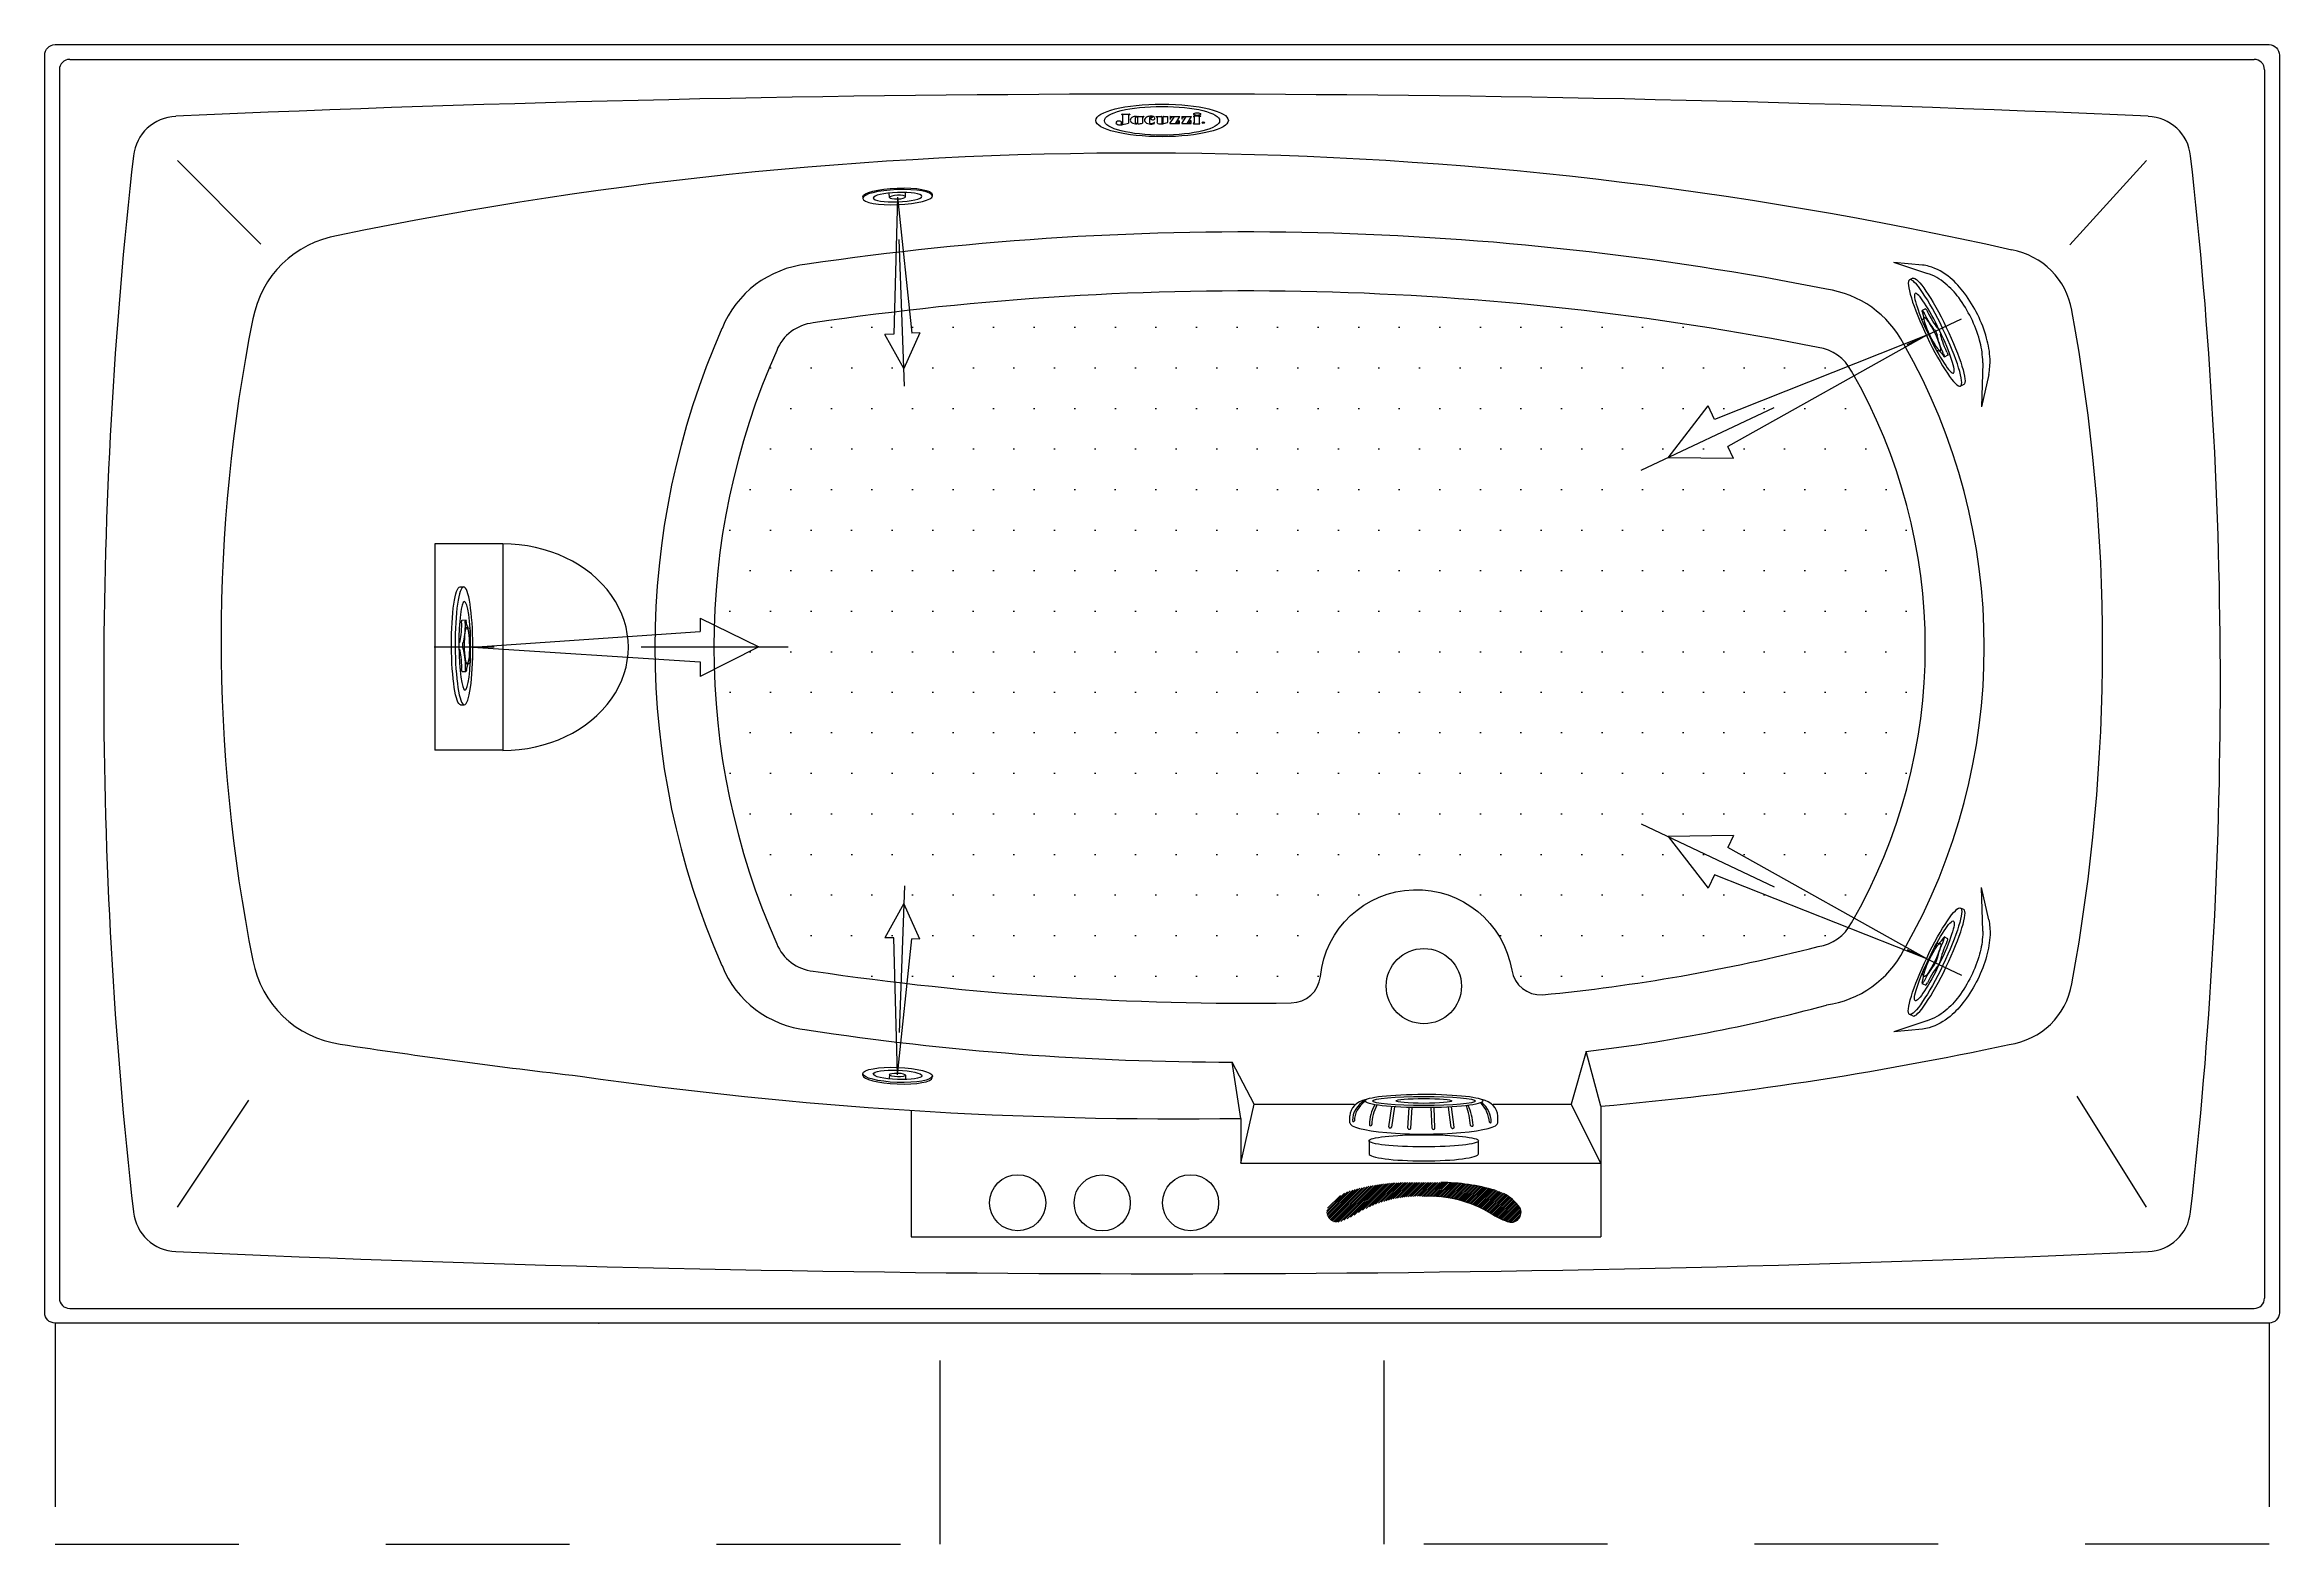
# Model space of a CAD drawing. Header units: millimetres. Extents: x -1237.84 to -1236.32, y 2265.05 to 2266.07.
import ezdxf
from ezdxf.enums import TextEntityAlignment as Align

# ---------------------------------------------------------------- set-up
doc = ezdxf.new("R2010")
doc.units = ezdxf.units.MM
doc.linetypes.add('CENTER', pattern=[2, 1.25, -0.25, 0.25, -0.25])
doc.linetypes.add('HIDDEN2', pattern=[0.1875, 0.125, -0.0625])
for name, color, linetype in [('CONTOR04', 7, 'Continuous'), ('jacuzzi', 1, 'Continuous'), ('LCENTR02', 1, 'CENTER'), ('LCOTA02', 1, 'Continuous')]:
    doc.layers.add(name, color=color, linetype=linetype)
doc.styles.add('ROMANS', font='romans', dxfattribs={"height": 4})

# ---------------------------------------------------------------- blocks, each defined once
blk = doc.blocks.new('PLX')
at = {"layer": 'LCENTR02'}
blk.add_line((21.97, 0), (-2.03, 0), dxfattribs=at)
at = {"layer": 'LCOTA02'}
for p, q in [((-0.28, 4.09), (-0.03, 4.09)), ((-0.14, 1.83), (0.13, 1.84)), ((15.99, 1.96), (15.99, 1.06)), ((15.99, 1.96), (19.97, 0.01)), ((0.56, 0), (15.99, 1.06)), ((19.97, 0.01), (16.01, -2)), ((0.56, 0), (16.01, -0.99)), ((16.01, -0.99), (16.01, -2)), ((-0.13, -1.66), (0.12, -1.66)), ((-0.24, -3.91), (0.01, -3.91))]:
    blk.add_line(p, q, dxfattribs=at)
at = {"layer": 'LCOTA02', "extrusion": (0, 0, -1)}
for centre, major_axis, ratio, start_param, end_param in [((-0.26, 0.09), (-0.02, 4), 0.15, 3.141593, 6.283185), ((-0.01, 0.09), (-0.02, 4), 0.15, 3.141593, 9.424778), ((0.04, 0.09), (-0.02, 3), 0.133333, 3.141593, 9.424778), ((-0.46, 1.98), (-0.01, 1.9), 0.15, 1.763314, 2.634916), ((-0.14, 1.57), (-0.001, 0.268), 0.15, -1.378279, 0), ((-0.21, 1.98), (-0.01, 1.9), 0.15, 1.763314, 2.634916), ((0.11, 1.57), (-0.001, 0.268), 0.15, -1.378279, 0.74996), ((0.32, 3.16), (-0.01, 1.9), 0.15, 3.019951, 3.891553), ((-0.3, 0.08), (-0.001, 0.268), 0.15, 3.648269, 5.776509), ((-0.05, 0.09), (-0.001, 0.268), 0.15, 3.648269, 5.776509), ((0.19, 0.09), (-0.01, 1.25), 0.15, 3.141593, 9.424778), ((0.37, 1), (-0.001, 0.268), 0.15, -0.121642, 2.006598), ((0.67, 0.09), (-0.01, 1.9), 0.15, 4.276588, 5.14819), ((-0.45, -1.81), (-0.01, 1.9), 0.15, 0.506677, 1.378279), ((-0.13, -1.4), (-0.001, 0.268), 0.15, 3.141593, 4.519872), ((-0.2, -1.81), (-0.01, 1.9), 0.15, 0.506677, 1.378279), ((0.12, -1.39), (-0.001, 0.268), 0.15, 2.391632, 4.519872), ((0.35, -2.98), (-0.01, 1.9), 0.15, -0.74996, 0.121642), ((0.38, -0.83), (-0.001, 0.268), 0.15, 1.134995, 3.263235)]:
    blk.add_ellipse(centre, major_axis=major_axis, ratio=ratio, start_param=start_param, end_param=end_param, dxfattribs=at)
blk = doc.blocks.new('A$C302A24D9')
at = {"layer": 'jacuzzi'}
for p, q in [((1.81, 1.02), (1.81, 1.61)), ((2.9, 1.02), (2.9, 1.61)), ((0, 1.23), (0, 1.02)), ((4.71, 1.23), (4.71, 1.02))]:
    blk.add_line(p, q, dxfattribs=at)
at = {"layer": 'jacuzzi', "extrusion": (0, 0, -1)}
for centre, major_axis, ratio, start_param, end_param in [((2.36, 1.23), (2.36, 0), 0.431953, 3.141593, 6.283185), ((2.36, 1.02), (2.36, 0), 0.431953, 3.141593, 9.424778), ((2.36, 1.02), (1.65, 0), 0.381644, 3.141593, 9.424778), ((2.36, 1.02), (0.544, 0), 0.461888, 1.570796326794896, 7.853981633974482)]:
    blk.add_ellipse(centre, major_axis=major_axis, ratio=ratio, start_param=start_param, end_param=end_param, dxfattribs=at)
blk = doc.blocks.new('BMG')
at = {"layer": 'LCENTR02'}
blk.add_line((0, -12.84), (0, 1.55), dxfattribs=at)
at = {"layer": 'LCOTA02'}
for p, q in [((0, 0), (-0.59, -9.27)), ((0, 0), (0.64, -9.26)), ((0, -11.64), (-1.2, -9.27)), ((-0.59, -9.27), (-1.2, -9.27)), ((1.18, -9.25), (0, -11.64)), ((1.18, -9.25), (0.64, -9.26))]:
    blk.add_line(p, q, dxfattribs=at)
at = {"layer": 'CONTOR04', "yscale": 0.5}
blk.add_blockref('A$C302A24D9', (-2.36, -0.51), dxfattribs=at)
blk = doc.blocks.new('A$C18C942D9')
at = {"layer": 'LCOTA02'}
for p, q in [((1.39, 14.07), (2.25, 14.06)), ((1.39, 14.07), (2.25, 14.06)), ((0.74, 8.55), (3.28, 8.42)), ((0.87, 10.09), (3.36, 9.79)), ((0.91, 10.36), (3.39, 10.07)), ((0.72, 8.27), (3.27, 8.13)), ((0.71, 6.26), (3.26, 6.35)), ((0.72, 5.98), (3.27, 6.07)), ((0.82, 4.43), (3.33, 4.69)), ((0.85, 4.16), (3.35, 4.41)), ((1.39, 0), (2.25, 0.01))]:
    blk.add_line(p, q, dxfattribs=at)
for centre, radius, start, end in [((1.63, 13.71), 0.086, 68.3204, 262.6804), ((1.63, 10.22), 3.41, 44.3309, 90.2321), ((1.75, 10.74), 3.06, 37.8314, 91.6456), ((2.23, 11.96), 2.1, 15.4909, 89.5), ((1.15, 12.09), 0.124, 70.0987, 280.7386), ((1.13, 5.34), 6.63, 68.2863, 89.644), ((1.13, 6.05), 6.16, 66.1373, 89.444), ((0.73, 8.41), 0.139, 86.3618, 267.5776), ((0.89, 10.23), 0.136, 80.818, 264.7502), ((0.71, 6.12), 0.139, 91.7123, 272.3078), ((0.83, 4.29), 0.137, 94.5439, 277.7632), ((1.09, 2.48), 0.134, 97.3715, 283.5655), ((-0.04, 18.07), 15.5, 274.0945, 283.2492), ((0.37, 12.75), 10.42, 274.1152, 287.7136), ((1.47, 0.72), 0.086, 97.3196, 291.6796), ((1.21, 5.45), 4.65, 273.0204, 304.8844), ((1.38, 4.67), 4.04, 271.6748, 309.1263), ((2.23, 2.11), 2.1, 270.5, 344.4472)]:
    blk.add_arc(centre, radius, start, end, dxfattribs=at)
blk.add_ellipse((1.39, 7.04), major_axis=(0, 7.03), ratio=0.198307, start_param=6.281174, end_param=9.428239, dxfattribs=at)
for major_axis, ratio in [((0, 5.6), 0.1484), ((0, 4.89), 0.114375), ((0, 2.65), 0.112344)]:
    blk.add_ellipse((4.09, 7.03), major_axis=major_axis, ratio=ratio, dxfattribs=at)
blk = doc.blocks.new('PO')
at = {"layer": 'CONTOR04', "xscale": 0.639661404713691, "yscale": 0.639661404713691, "zscale": 0.639661404713691, "rotation": 359.9917632775139}
blk.add_blockref('A$C18C942D9', (-0.89, -4.5), dxfattribs=at)
blk = doc.blocks.new('A$C1BA52001')
at = {"layer": 'LCOTA02'}
for p, q in [((0, 2.27), (0, 0.79)), ((7.43, 0.79), (7.43, 2.27))]:
    blk.add_line(p, q, dxfattribs=at)
blk.add_ellipse((3.71, 2.27), major_axis=(-3.71, 0), ratio=0.186255, dxfattribs=at)
blk.add_ellipse((3.71, 0.79), major_axis=(3.71, 0), ratio=0.213184, start_param=3.141593, end_param=6.283185, dxfattribs=at)

msp = doc.modelspace()

# ---------------------------------------------------------------- hatches: boundary and pattern name
at = {"layer": 'jacuzzi'}
h = msp.add_hatch(dxfattribs=at)
h.set_pattern_fill('DOTS', color=256, scale=0.441452, style=0)
h.set_pattern_definition([(0, (-1233.102036, 2264.302766), (0.01379538, 0.02759076), [0, -0.02759076])])
edge = h.paths.add_edge_path()
edge.add_arc((-1237.026, 2267.4377), 2.0222, 261.5836, 270.8282)
edge.add_arc((-1236.997, 2265.4358), 0.0201, 270.5947, 354.181)
edge.add_arc((-1236.9117, 2265.4271), 0.0657, 9.492, 174.181, ccw=False)
edge.add_arc((-1236.827, 2265.4412), 0.0201, 189.492, 273.0783)
edge.add_arc((-1236.9455, 2266.6561), 1.2407, 275.5262, 284.3293)
edge.add_arc((-1236.6426, 2265.4838), 0.0301, 278.0155, 332.7933)
edge.add_arc((-1236.9412, 2265.6578), 0.3757, 330.0109, 389.9891)
edge.add_arc((-1236.6426, 2265.8318), 0.0301, 27.2067, 81.9845)
edge.add_arc((-1237.0282, 2263.908), 1.9922, 78.7145, 98.4796)
edge.add_arc((-1237.3188, 2265.8485), 0.0301, 96.0248, 158.1722)
edge.add_arc((-1236.8922, 2265.6578), 0.4974, 156.0618, 203.9382)
edge.add_arc((-1237.3188, 2265.4672), 0.0301, 201.8278, 263.9752)
h = msp.add_hatch(dxfattribs=at)
h.set_pattern_fill('ANSI31', color=256, scale=0.006782, style=0)
h.set_pattern_definition([(45, (-1238.8701334, 2269.06338875), (-0.0005994772, 0.0005994772), [])])
h.paths.add_polyline_path([(-1236.8611, 2265.2724, 0.040015), (-1236.8497, 2265.2668, 0.693838), (-1236.8414, 2265.2764, 0.117767), (-1236.8521, 2265.286, 0.051981), (-1236.858, 2265.2882, 0.067757), (-1236.895, 2265.2935), (-1236.9066, 2265.2935), (-1236.9183, 2265.2935, 0.067757), (-1236.9553, 2265.2882, 0.051981), (-1236.9612, 2265.286, 0.117767), (-1236.9719, 2265.2764, 0.693838), (-1236.9636, 2265.2668, 0.040015), (-1236.9521, 2265.2724, -0.150241), (-1236.9066, 2265.284, -0.150241)])

# ---------------------------------------------------------------- linework, layer by layer
for p, q in [((-1237.8347, 2266.0507), (-1237.8347, 2265.2148)), ((-1237.8277, 2266.0577), (-1236.3418, 2266.0577)), ((-1236.3348, 2266.0507), (-1236.3348, 2265.2148)), ((-1237.112, 2266.0202), (-1237.112, 2266.0204)), ((-1237.1118, 2266.0205), (-1237.1069, 2266.0205)), ((-1237.1116, 2266.0201), (-1237.1118, 2266.0201)), ((-1237.1114, 2266.0139), (-1237.1114, 2266.02)), ((-1237.1075, 2266.0201), (-1237.1075, 2266.0144)), ((-1237.1069, 2266.0201), (-1237.1075, 2266.0201)), ((-1237.1067, 2266.0204), (-1237.1067, 2266.0202)), ((-1237.103, 2266.0179), (-1237.103, 2266.0148)), ((-1237.1011, 2266.0148), (-1237.1011, 2266.0179)), ((-1237.101, 2266.0188), (-1237.101, 2266.0188)), ((-1237.1009, 2266.0189), (-1237.0972, 2266.0189)), ((-1237.0979, 2266.0184), (-1237.0979, 2266.0144)), ((-1237.0972, 2266.0185), (-1237.0977, 2266.0185)), ((-1237.097, 2266.0188), (-1237.097, 2266.0187)), ((-1237.0931, 2266.0147), (-1237.0931, 2266.0179)), ((-1237.0887, 2266.0186), (-1237.0887, 2266.0189)), ((-1237.0886, 2266.0189), (-1237.085, 2266.0189)), ((-1237.0886, 2266.0186), (-1237.0882, 2266.0186)), ((-1237.0881, 2266.0185), (-1237.0881, 2266.0151)), ((-1237.0849, 2266.0189), (-1237.0849, 2266.0146)), ((-1237.0839, 2266.0146), (-1237.0839, 2266.0189)), ((-1237.0838, 2266.0189), (-1237.0808, 2266.0189)), ((-1237.0807, 2266.0153), (-1237.0807, 2266.0189)), ((-1237.0793, 2266.0142), (-1237.0765, 2266.0185)), ((-1237.0792, 2266.0189), (-1237.0726, 2266.0189)), ((-1237.0792, 2266.0189), (-1237.0792, 2266.0174)), ((-1237.0792, 2266.0173), (-1237.0788, 2266.0173)), ((-1237.0754, 2266.0144), (-1237.0725, 2266.0189)), ((-1237.0713, 2266.0189), (-1237.0713, 2266.0174)), ((-1237.0713, 2266.0142), (-1237.0685, 2266.0185)), ((-1237.0712, 2266.0189), (-1237.0647, 2266.0189)), ((-1237.0712, 2266.0173), (-1237.0709, 2266.0173)), ((-1237.0674, 2266.0144), (-1237.0646, 2266.0189)), ((-1237.0634, 2266.0191), (-1237.0634, 2266.0188)), ((-1237.0598, 2266.0191), (-1237.0633, 2266.0191)), ((-1237.0633, 2266.0187), (-1237.063, 2266.0187)), ((-1237.0629, 2266.0187), (-1237.0629, 2266.0145)), ((-1237.0593, 2266.0145), (-1237.0593, 2266.0188)), ((-1237.0583, 2266.0193), (-1237.0584, 2266.0194)), ((-1237.1009, 2266.0142), (-1237.1009, 2266.0139)), ((-1237.0898, 2266.0143), (-1237.0898, 2266.0147)), ((-1237.0792, 2266.0141), (-1237.0729, 2266.0141)), ((-1237.0733, 2266.016), (-1237.0729, 2266.016)), ((-1237.0728, 2266.0141), (-1237.0728, 2266.0159)), ((-1237.0712, 2266.0141), (-1237.065, 2266.0141)), ((-1237.0654, 2266.016), (-1237.065, 2266.016)), ((-1237.0649, 2266.0141), (-1237.0649, 2266.0159)), ((-1237.0634, 2266.0141), (-1237.0634, 2266.0142)), ((-1237.0634, 2266.014), (-1237.059, 2266.014)), ((-1237.0589, 2266.0141), (-1237.0589, 2266.0142)), ((-1237.6976, 2265.9321), (-1237.7544, 2265.9889)), ((-1236.415, 2265.9889), (-1236.4671, 2265.9316)), ((-1236.5637, 2265.9119), (-1236.5869, 2265.9195)), ((-1236.5675, 2265.9178), (-1236.5869, 2265.9195)), ((-1236.5265, 2265.8512), (-1236.5272, 2265.8214)), ((-1236.5224, 2265.8434), (-1236.5272, 2265.8214)), ((-1237.5793, 2265.7281), (-1237.5793, 2265.5876)), ((-1237.5332, 2265.7281), (-1237.5793, 2265.7281)), ((-1237.5332, 2265.7281), (-1237.5332, 2265.5876)), ((-1237.5332, 2265.5876), (-1237.5793, 2265.5876)), ((-1236.5265, 2265.4645), (-1236.5272, 2265.4943)), ((-1236.5224, 2265.4723), (-1236.5272, 2265.4943)), ((-1236.5637, 2265.4038), (-1236.5869, 2265.3961)), ((-1236.5675, 2265.3979), (-1236.5869, 2265.3961)), ((-1236.7963, 2265.3827), (-1236.8063, 2265.3468)), ((-1236.7862, 2265.3454), (-1236.7963, 2265.3827)), ((-1237.022, 2265.3468), (-1237.0371, 2265.3754)), ((-1237.0312, 2265.3371), (-1237.0371, 2265.3754)), ((-1237.7544, 2265.2766), (-1237.7058, 2265.3496)), ((-1236.415, 2265.2766), (-1236.4623, 2265.3522)), ((-1237.2553, 2265.3427), (-1237.2553, 2265.2565)), ((-1237.0371, 2265.337), (-1237.0371, 2265.337)), ((-1237.0312, 2265.3067), (-1237.022, 2265.3468)), ((-1237.0312, 2265.3371), (-1237.0312, 2265.3067)), ((-1237.022, 2265.3468), (-1236.9539, 2265.3468)), ((-1236.8594, 2265.3468), (-1236.8063, 2265.3468)), ((-1236.7862, 2265.3067), (-1236.8063, 2265.3468)), ((-1236.7862, 2265.3454), (-1236.7862, 2265.2565)), ((-1237.0312, 2265.3067), (-1236.7862, 2265.3067)), ((-1237.2553, 2265.2565), (-1236.7862, 2265.2565)), ((-1237.8277, 2265.2078), (-1236.3418, 2265.2078))]:
    msp.add_line(p, q, dxfattribs=at)
at = {"layer": 'jacuzzi', "color": 1}
msp.add_line((-1237.4908, 2265.3669), (-1237.4907, 2265.3669), dxfattribs=at)
at = {"layer": 'jacuzzi', "linetype": 'HIDDEN2'}
for p, q in [((-1237.8377, 2265.1978), (-1237.8377, 2265.0473)), ((-1237.2357, 2265.0473), (-1237.2357, 2265.1978)), ((-1236.9337, 2265.0473), (-1236.9337, 2265.1978)), ((-1236.3317, 2265.1978), (-1236.3317, 2265.0473)), ((-1237.8377, 2265.0473), (-1237.2357, 2265.0473)), ((-1236.3317, 2265.0473), (-1236.9337, 2265.0473))]:
    msp.add_line(p, q, dxfattribs=at)
at = {"layer": 'jacuzzi', "color": 3}
msp.add_lwpolyline([(-1237.8447, 2265.2048), (-1237.8447, 2266.0607, -0.414214), (-1237.8377, 2266.0678), (-1236.3317, 2266.0678, -0.414214), (-1236.3247, 2266.0607), (-1236.3247, 2265.2048, -0.414214), (-1236.3317, 2265.1978), (-1237.8377, 2265.1978, -0.414214)], format="xyb", close=True, dxfattribs=at)
at = {"layer": 'jacuzzi'}
for points in [[(-1236.5224, 2265.8434, 0.064426), (-1236.5215, 2265.8537, 0.058539), (-1236.5238, 2265.8681, 0.04502), (-1236.5299, 2265.884, 0.04502), (-1236.5388, 2265.8986, 0.058539), (-1236.5487, 2265.9092, 0.100546), (-1236.5629, 2265.9169, 0.052598), (-1236.5675, 2265.9178)], [(-1236.5265, 2265.8512, 0.016569), (-1236.5265, 2265.8535, 0.058539), (-1236.5286, 2265.8667, 0.04502), (-1236.5344, 2265.8818, 0.04502), (-1236.5428, 2265.8956, 0.058539), (-1236.5519, 2265.9053, 0.100546), (-1236.5643, 2265.9121)], [(-1236.5224, 2265.4723, -0.064426), (-1236.5215, 2265.4619, -0.058539), (-1236.5238, 2265.4476, -0.04502), (-1236.5299, 2265.4317, -0.04502), (-1236.5388, 2265.4171, -0.058539), (-1236.5487, 2265.4065, -0.100546), (-1236.5629, 2265.3988, -0.052598), (-1236.5675, 2265.3979)], [(-1236.5265, 2265.4645, -0.016569), (-1236.5265, 2265.4622, -0.058539), (-1236.5286, 2265.4489, -0.04502), (-1236.5344, 2265.4339, -0.04502), (-1236.5428, 2265.4201, -0.058539), (-1236.5519, 2265.4103, -0.100546), (-1236.5643, 2265.4036)]]:
    msp.add_lwpolyline(points, format="xyb", dxfattribs=at)
msp.add_lwpolyline([(-1237.322, 2265.4373, 0.040359), (-1236.9968, 2265.4157, 0.381794), (-1236.977, 2265.4337, -0.874579), (-1236.8468, 2265.4379, 0.381794), (-1236.826, 2265.4212, 0.03843), (-1236.6384, 2265.454, 0.243671), (-1236.6158, 2265.4701, 0.267847), (-1236.6158, 2265.8456, 0.243671), (-1236.6384, 2265.8617, 0.086456), (-1237.322, 2265.8784, 0.278017), (-1237.3468, 2265.8597, 0.211993), (-1237.3468, 2265.456, 0.278017)], format="xyb", close=True, dxfattribs=at)
for centre, radius in [((-1236.9066, 2265.4271), 0.0256), ((-1237.1829, 2265.2797), 0.0191), ((-1237.1254, 2265.2796), 0.0191), ((-1237.0653, 2265.2797), 0.0191)]:
    msp.add_circle(centre, radius, dxfattribs=at)
at = {"layer": 'jacuzzi', "color": 1}
msp.add_arc((-1237.8277, 2266.0507), 0.00702, 90, 180, dxfattribs=at)
at = {"layer": 'jacuzzi'}
for centre, radius, start, end in [((-1236.3418, 2266.0507), 0.00702, 0, 90), ((-1237.0847, 2251.0967), 14.9374, 87.42616, 92.57384), ((-1237.7544, 2265.9889), 0.0301, 92.0707, 173.8942), ((-1236.415, 2265.9889), 0.0301, 6.1058, 87.9293), ((-1234.6035, 2265.6328), 3.2011, 173.554, 186.446), ((-1237.0988, 2263.3059), 2.6881, 77.2762, 101.7282), ((-1239.5659, 2265.6328), 3.2011, 353.554, 6.446), ((-1237.0282, 2263.9114), 2.0289, 78.7606, 98.4449), ((-1237.634, 2265.8685), 0.0702, 99.1314, 169.6691), ((-1236.5154, 2265.8786), 0.0502, 9.6271, 80.0947), ((-1237.3188, 2265.8485), 0.0702, 96.0248, 158.1722), ((-1236.6426, 2265.8318), 0.0702, 27.2067, 81.9845), ((-1236.6083, 2265.6629), 1.1164, 168.7253, 191.2747), ((-1237.7062, 2265.6578), 1.2613, 349.5343, 10.4657), ((-1236.8925, 2265.6578), 0.5372, 156.2066, 203.7934), ((-1236.9409, 2265.6578), 0.4155, 330.2572, 29.7428), ((-1237.634, 2265.4572), 0.0702, 190.3309, 262.0461), ((-1237.3188, 2265.4672), 0.0702, 201.8278, 263.9752), ((-1236.6426, 2265.4838), 0.0702, 278.0155, 332.7933), ((-1236.5154, 2265.4371), 0.0502, 277.9387, 350.3729), ((-1236.9246, 2266.4854), 1.1102, 276.6353, 285.2372), ((-1237.0374, 2267.282), 1.9066, 261.2874, 270.0102), ((-1236.9733, 2269.7803), 4.4435, 261.3215, 263.445), ((-1236.9839, 2267.5909), 2.2542, 275.0311, 282.1774), ((-1237.073, 2268.2133), 2.8765, 261.8545, 270.8315), ((-1236.896, 2265.1548), 0.1387, 74.0978, 89.6029), ((-1237.7544, 2265.2766), 0.0301, 186.1058, 267.9293), ((-1236.9028, 2265.2042), 0.0799, 58.576, 92.7531), ((-1236.8207, 2265.3412), 0.0798, 239.5405, 248.534), ((-1236.8667, 2265.2587), 0.0309, 35.0288, 61.8953), ((-1236.8473, 2265.2732), 0.00678, 247.6064, 28.6514), ((-1236.415, 2265.2766), 0.0301, 272.0707, 353.8942), ((-1237.0847, 2280.1688), 14.9374, 267.42616, 272.57384), ((-1237.8277, 2265.2148), 0.00702, 180, 270), ((-1236.3418, 2265.2148), 0.00702, 270, 0)]:
    msp.add_arc(centre, radius, start, end, dxfattribs=at)
for centre, major_axis, ratio, start_param, end_param in [((-1237.0847, 2266.0162), (0.0451, 0), 0.245266, 3.141593, 9.424778), ((-1237.0847, 2266.016), (0.0392, 0), 0.249134, 3.141593, 9.424778), ((-1237.1118, 2266.0204), (0.000183, 0), 0.6, 1.570796, 3.141593), ((-1237.1118, 2266.0202), (0.000183, 0), 0.6, 3.141593, 4.712389), ((-1237.1116, 2266.02), (0.000183, 0), 0.6, 6.283185, 7.853982), ((-1237.1069, 2266.0204), (0.000183, 0), 0.6, 6.283185, 7.853982), ((-1237.1069, 2266.0202), (0.000183, 0), 0.6, 4.712389, 6.283185), ((-1237.1019, 2266.0164), (-0.00442, 0), 0.6, 5.346001, 7.181779), ((-1237.1026, 2266.0173), (0.0028, 0), 0.6, 1.045855, 2.308653), ((-1237.102, 2266.0179), (0.000929, 0), 0.6, 0, 3.141593), ((-1237.1011, 2266.0188), (-0.0000916, 0), 0.6, 0.898065, 3.141593), ((-1237.1009, 2266.0188), (-0.000183, 0), 0.6, 4.712389, 6.283185), ((-1237.0977, 2266.0184), (-0.000183, 0), 0.6, 4.712389, 6.283185), ((-1237.0972, 2266.0188), (-0.000183, 0), 0.6, 3.141593, 4.712389), ((-1237.0972, 2266.0187), (-0.000183, 0), 0.6, 1.570796, 3.141593), ((-1237.0922, 2266.0164), (0.00447, 0), 0.6, 2.218861, 4.228359), ((-1237.0924, 2266.0167), (0.00399, 0), 0.6, 1.546355, 2.250649), ((-1237.0912, 2266.0179), (-0.00197, 0), 0.6, 5.767219, 6.265949), ((-1237.0919, 2266.0181), (-0.00116, 0), 0.6, 4.836517, 5.711461), ((-1237.091, 2266.0174), (-0.00139, 0), 0.6, 5.0664, 8.215863), ((-1237.0924, 2266.0172), (0.00317, 0), 0.6, 0.515347, 1.527196), ((-1237.0919, 2266.0182), (-0.000978, 0), 0.6, 4.027888, 4.823068), ((-1237.0916, 2266.0185), (-0.00042, 0), 0.6, 1.902924, 3.911061), ((-1237.0913, 2266.0176), (-0.00179, 0), 0.6, 1.996545, 3.593758), ((-1237.0886, 2266.0189), (0.0000916, 0), 0.6, 1.570796, 3.141593), ((-1237.0886, 2266.0186), (-0.0000916, 0), 0.6, 0, 1.570796), ((-1237.0882, 2266.0185), (0.0000916, 0), 0.6, 6.283185, 7.853982), ((-1237.085, 2266.0189), (0.0000916, 0), 0.6, 6.283185, 7.853982), ((-1237.0838, 2266.0189), (0.0000916, 0), 0.6, 1.570796, 3.141593), ((-1237.0808, 2266.0189), (0.0000916, 0), 0.6, 6.283185, 7.853982), ((-1237.0792, 2266.0189), (0.0000916, 0), 0.6, 1.570796, 3.141593), ((-1237.0792, 2266.0174), (0.0000916, 0), 0.6, 3.141593, 4.712389), ((-1237.0788, 2266.0174), (0.0000916, 0), 0.6, 4.712389, 6.196946), ((-1237.0762, 2266.0173), (-0.00257, 0), 0.6, 5.413267, 6.196946), ((-1237.0768, 2266.0177), (0.0016, 0), 0.6, 1.402153, 2.251559), ((-1237.0766, 2266.0186), (-0.000114, 0), 0.6, 2.773844, 4.543746), ((-1237.0726, 2266.0189), (0.0000916, 0), 0.6, 5.915437, 7.853982), ((-1237.0712, 2266.0189), (0.0000916, 0), 0.6, 1.570796, 3.141593), ((-1237.0712, 2266.0174), (0.0000916, 0), 0.6, 3.141593, 4.712389), ((-1237.0709, 2266.0174), (0.0000916, 0), 0.6, 4.712389, 6.196946), ((-1237.0682, 2266.0173), (0.00257, 0), 0.6, 2.271674, 3.055353), ((-1237.0689, 2266.0177), (0.0016, 0), 0.6, 1.402153, 2.251559), ((-1237.0686, 2266.0186), (0.000114, 0), 0.6, 5.915437, 7.685338), ((-1237.0647, 2266.0189), (0.0000916, 0), 0.6, 5.915437, 7.853982), ((-1237.0633, 2266.0191), (0.0000916, 0), 0.6, 1.570796, 3.141593), ((-1237.0633, 2266.0188), (-0.0000916, 0), 0.6, 0, 1.570796), ((-1237.0608, 2266.0205), (0.00236, 0), 0.373082, 3.141593, 9.424778), ((-1237.063, 2266.0187), (0.0000916, 0), 0.6, 0, 1.570796), ((-1237.0598, 2266.0202), (-0.0018, 0), 0.6, 1.55429, 2.258936), ((-1237.0592, 2266.0188), (0.000183, 0), 0.6, 1.941329, 3.141593), ((-1237.0603, 2266.0205), (-0.00289, 0), 0.6, 1.941329, 2.303145), ((-1237.0586, 2266.0193), (-0.000183, 0), 0.6, 3.703106, 5.400529), ((-1237.0584, 2266.0192), (-0.0000916, 0), 0.6, 2.303145, 3.703106), ((-1237.1139, 2266.0146), (-0.00212, 0), 0.6, 5.288004, 7.23978), ((-1237.114, 2266.0147), (-0.00185, 0), 0.6, 2.607316, 5.292495), ((-1237.1141, 2266.0144), (0.00183, 0), 0.6, 4.098188, 4.540917), ((-1237.1132, 2266.0174), (0.00694, 0), 0.6, 4.540917, 4.98149), ((-1237.1121, 2266.014), (0.000456, 0), 0.6, 2.607316, 3.416921), ((-1237.1119, 2266.014), (-0.000666, 0), 0.6, 0.275329, 1.154156), ((-1237.1119, 2266.0139), (0.000456, 0), 0.6, 4.295748, 5.18717), ((-1237.112, 2266.014), (0.000607, 0), 0.6, 5.18717, 5.524472), ((-1237.112, 2266.014), (0.000569, 0), 0.6, 5.588892, 6.128624), ((-1237.1168, 2266.0252), (-0.0204, 0), 0.6, 1.842377, 2.03932), ((-1237.1077, 2266.0144), (0.000183, 0), 0.6, 5.215448, 6.283185), ((-1237.1026, 2266.0157), (-0.00306, 0), 0.6, 0.844737, 2.168232), ((-1237.102, 2266.0148), (-0.000929, 0), 0.6, 0, 3.141593), ((-1237.1017, 2266.0183), (-0.00751, 0), 0.6, 1.680508, 2.0959), ((-1237.0922, 2266.0163), (-0.00428, 0), 0.6, 1.07656, 1.9084), ((-1237.0922, 2266.0147), (-0.00093, 0), 0.6, 6.179414, 7.549228), ((-1237.092, 2266.0157), (-0.00267, 0), 0.6, 1.371431, 1.993509), ((-1237.0918, 2266.0155), (0.0022, 0), 0.6, 5.15344, 5.669849), ((-1237.0928, 2266.0164), (-0.00469, 0), 0.6, 2.007182, 2.249886), ((-1237.0899, 2266.0147), (0.000114, 0), 0.6, 6.283185, 8.811441), ((-1237.0899, 2266.0143), (0.000114, 0), 0.6, 5.395357, 6.283185), ((-1237.086, 2266.0151), (-0.00215, 0), 0.6, 0, 1.53455), ((-1237.0856, 2266.0163), (0.00422, 0), 0.6, 4.608953, 5.058839), ((-1237.0847, 2266.0146), (0.000183, 0), 0.6, 3.141593, 3.680247), ((-1237.0844, 2266.0147), (0.000578, 0), 0.6, 3.680247, 5.834002), ((-1237.0892, 2266.0218), (-0.0141, 0), 0.6, 1.931467, 2.183032), ((-1237.0841, 2266.0146), (-0.000183, 0), 0.6, 2.692409, 3.141593), ((-1237.0815, 2266.0153), (-0.000733, 0), 0.6, 2.132257, 3.141593), ((-1237.0792, 2266.0141), (-0.000114, 0), 0.6, 5.915437, 7.853982), ((-1237.0753, 2266.0144), (0.000114, 0), 0.6, 2.773844, 4.783499), ((-1237.0755, 2266.0158), (0.00244, 0), 0.6, 4.783499, 4.908246), ((-1237.0761, 2266.0158), (0.00263, 0), 0.6, 5.145711, 6.34911), ((-1237.0733, 2266.0159), (0.000114, 0), 0.6, 1.570796, 3.207517), ((-1237.0729, 2266.0159), (-0.0000916, 0), 0.6, 3.141593, 4.712389), ((-1237.0729, 2266.0141), (0.0000916, 0), 0.6, 4.712389, 6.283185), ((-1237.0712, 2266.0141), (-0.000114, 0), 0.6, 5.915437, 7.853982), ((-1237.0673, 2266.0144), (-0.000114, 0), 0.6, 5.915437, 7.925092), ((-1237.0675, 2266.0158), (-0.00244, 0), 0.6, 1.641907, 1.766654), ((-1237.0681, 2266.0158), (0.00263, 0), 0.6, 5.145711, 6.34911), ((-1237.0654, 2266.0159), (-0.000114, 0), 0.6, 4.712389, 6.34911), ((-1237.065, 2266.0159), (-0.0000916, 0), 0.6, 3.141593, 4.712389), ((-1237.065, 2266.0141), (0.0000916, 0), 0.6, 4.712389, 6.283185), ((-1237.0634, 2266.0142), (-0.0000916, 0), 0.6, 4.575771, 6.283185), ((-1237.0634, 2266.0141), (-0.0000916, 0), 0.6, 0, 1.570796), ((-1237.0633, 2266.0145), (0.000366, 0), 0.6, 4.575771, 6.283185), ((-1237.059, 2266.0145), (-0.000366, 0), 0.6, 0, 1.633823), ((-1237.059, 2266.0142), (-0.0000916, 0), 0.6, 3.141593, 4.775415), ((-1237.059, 2266.0141), (-0.0000916, 0), 0.6, 1.570796, 3.141593), ((-1237.5332, 2265.6578), (0.0855, 0), 0.821781, 4.712389, 7.853982)]:
    msp.add_ellipse(centre, major_axis=major_axis, ratio=ratio, start_param=start_param, end_param=end_param, dxfattribs=at)
msp.add_ellipse((-1237.0567, 2266.0147), major_axis=(-0.000797, 0), ratio=0.6, dxfattribs=at)
at = {"layer": 'jacuzzi', "color": 0, "linetype": 'ByBlock'}
msp.add_point((-1237.4678, 2265.1978), dxfattribs=at)

# ---------------------------------------------------------------- block references
at = {"layer": 'jacuzzi'}
for name, p, xscale, yscale, zscale, rotation in [('BMG', (-1237.2646, 2265.964), 0.0100330033002881, 0.01003300330046386, 0.0100330033003292, 2.087250891363562), ('PLX', (-1236.5594, 2265.8724), 0.0100330033002676, 0.01003300330046386, 0.0100330033003292, 205.2937323089393), ('PLX', (-1236.5594, 2265.4433), -0.0100330033002676, 0.01003300330046386, 0.0100330033003292, 334.7062676910606), ('BMG', (-1237.2646, 2265.3667), -0.0100330033002881, 0.01003300330046386, 0.0100330033003292, 177.9127491086364), ('PO', (-1236.9066, 2265.3341), 0.008618073175230242, 0.01120349512802932, 0.008618073175306567, 90.01512567078595)]:
    msp.add_blockref(name, p, dxfattribs=dict(at, xscale=xscale, yscale=yscale, zscale=zscale, rotation=rotation))
at = {"layer": 'jacuzzi', "xscale": 0.01003300330026491, "zscale": 0.0100330033003292}
for name, p, yscale in [('PLX', (-1237.5594, 2265.6578), 0.01003300330046386), ('A$C1BA52001', (-1236.9439, 2265.3082), 0.00601980198024421)]:
    msp.add_blockref(name, p, dxfattribs=dict(at, yscale=yscale))

# ---------------------------------------------------------------- texts
at = {"layer": 'jacuzzi', "style": 'ROMANS', "width": 1.666667}
msp.add_text('R', height=0.000479, dxfattribs=at).set_placement((-1237.0567, 2266.0147), align=Align.MIDDLE_CENTER)

doc.saveas('drawing.dxf')
